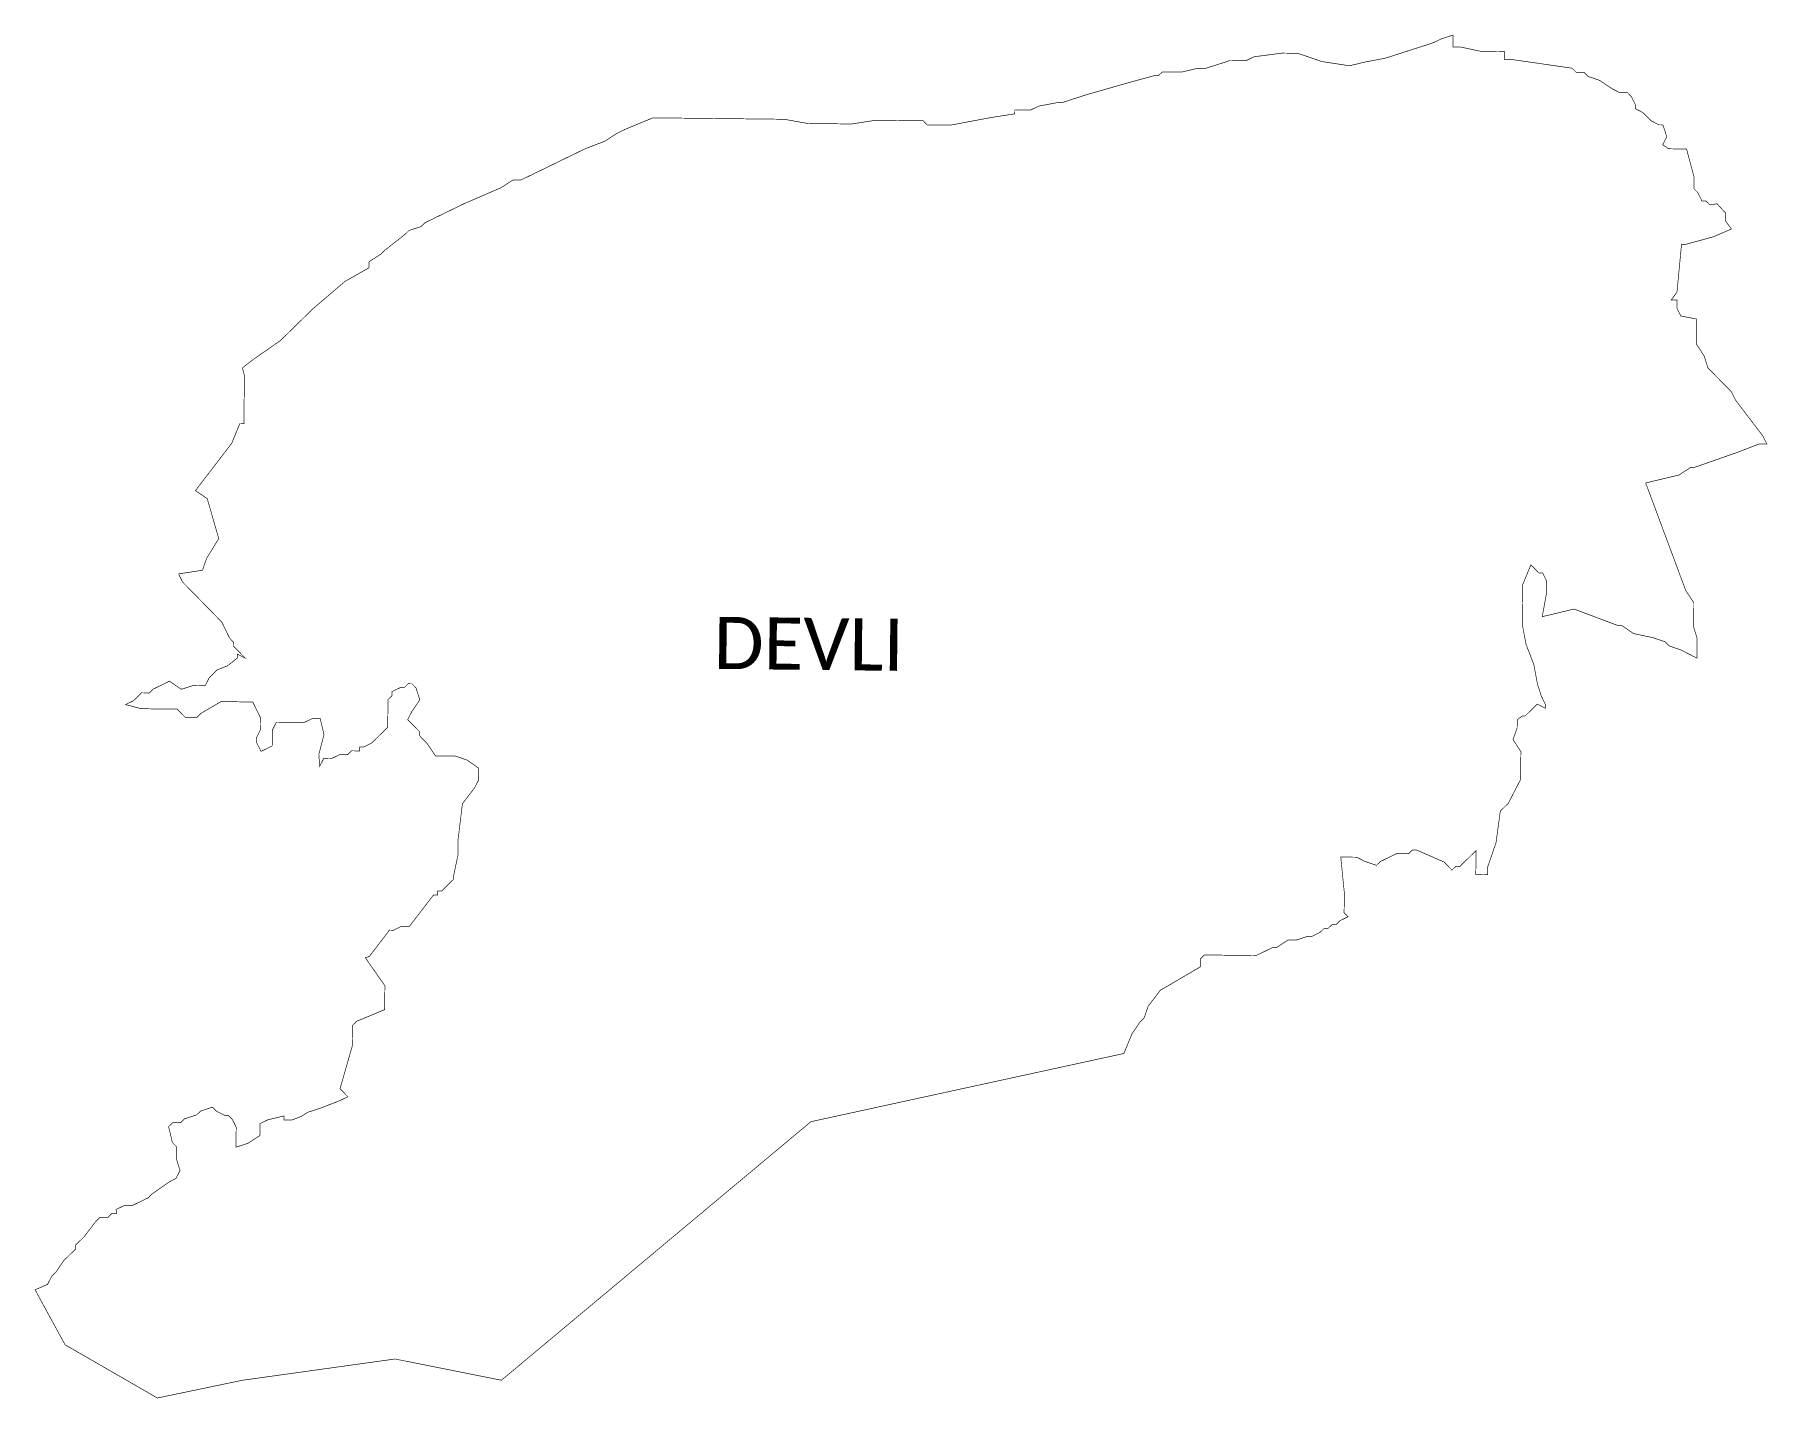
# Model space of a CAD drawing. Header units: metres. Extents: x 337316 to 344245, y 1769716 to 1774401.
# Drawn here: x 338882 to 344245, y 1770180 to 1774401 of the extents above; entities that cross this region are included whole.
import ezdxf

# ---------------------------------------------------------------- set-up
doc = ezdxf.new("R2010")
doc.units = ezdxf.units.M
doc.layers.add('VILLAGE NAME', color=250, linetype='Continuous')

msp = doc.modelspace()

# ---------------------------------------------------------------- texts
at = {"layer": 'VILLAGE NAME', "insert": (340984.9, 1772599), "char_height": 161.109, "attachment_point": 1, "rotation": 359.3742}
msp.add_mtext_dynamic_manual_height_columns('{\\fCalibri|b0|i0|c0|p34;DEVLI}', width=1589.786, gutter_width=805.5, heights=[0], dxfattribs=at)

# ---------------------------------------------------------------- linework, layer by layer
at = {"color": 6, "const_width": 2}
msp.add_lwpolyline([(339525.4, 1773369.6), (339556.4, 1773393.8), (339643.2, 1773454.4), (339742.8, 1773551.8), (339842.2, 1773636.9), (339916.7, 1773679.2), (339916.7, 1773697.6), (339953.9, 1773721.8), (339966.3, 1773734), (340028.4, 1773782.6), (340040.9, 1773794.8), (340077.9, 1773806.6), (340090.3, 1773818.8), (340214.1, 1773879), (340325.4, 1773927), (340362.6, 1773951.2), (340387.2, 1773951), (340585.2, 1774047.3), (340647, 1774071.2), (340684.2, 1774095.4), (340709, 1774107.5), (340795.5, 1774143.4), (341201.6, 1774139), (341275.3, 1774125.9), (341410.7, 1774124.4), (341484.7, 1774135.9), (341632.4, 1774134.3), (341644.5, 1774121.1), (341718.4, 1774121.1), (341841.7, 1774144.3), (341915.7, 1774155.8), (341915.8, 1774168.1), (341965.1, 1774167.6), (341989.8, 1774179.7), (342051.5, 1774191.3), (342063.8, 1774191.1), (342137.9, 1774215), (342261.4, 1774250.5), (342347.8, 1774274.1), (342360.1, 1774274.1), (342372.6, 1774285.6), (342434.1, 1774285.6), (342483.5, 1774297.1), (342508.1, 1774297.1), (342582.2, 1774320.9), (342631.4, 1774320.3), (342656.2, 1774332.4), (342742.5, 1774343.7), (342791.7, 1774343.2), (342865.3, 1774317.8), (342951.3, 1774304.5), (343000.7, 1774316.3), (343062.3, 1774328), (343210.5, 1774375.6), (343235.3, 1774387.6), (343272.2, 1774399.5), (343271.9, 1774362.3), (343296.5, 1774362.3), (343357.9, 1774349.3), (343431.8, 1774348.5), (343431.5, 1774323.9), (343456.1, 1774323.7), (343640.5, 1774297), (343652.7, 1774284.6), (343677.3, 1774284.3), (343689.4, 1774271.9), (343726.2, 1774259.2), (343762.9, 1774234.1), (343787.4, 1774221.6), (343812, 1774221.3), (343824.1, 1774208.8), (343836.2, 1774184.1), (343836, 1774171.8), (343860.5, 1774159.2), (343884.9, 1774134.3), (343909.4, 1774121.8), (343921.7, 1774121.6), (343933.6, 1774084.6), (343921, 1774060.1), (343939.3, 1774047.6), (343994.7, 1774046.9), (344018, 1773960.5), (344018, 1773923.6), (344030.1, 1773911.2), (344042.2, 1773886.3), (344054.5, 1773886.3), (344066.6, 1773873.8), (344089.2, 1773877.4), (344115.6, 1773848.7), (344115.4, 1773824.1), (344133.6, 1773799.3), (344077.9, 1773775.2), (343991.5, 1773751.6), (343979.2, 1773751.7), (343965.2, 1773604.2), (343947.4, 1773579.5), (343965, 1773579.5), (343964.7, 1773555), (343976.8, 1773530.2), (344025.4, 1773520.7), (344025.4, 1773492.7), (344025, 1773443.5), (344049.2, 1773406.3), (344061.1, 1773369.2), (344134.2, 1773294.6), (344146.2, 1773269.8), (344231.2, 1773158.2), (344243.2, 1773133.7), (344218.6, 1773133.7), (344156.8, 1773109.7), (344020.9, 1773062), (344008.6, 1773062.1), (343971.4, 1773037.9), (343868.3, 1773013.3), (343992.1, 1772680.7), (344016.3, 1772643.5), (344016, 1772569.7), (344027.3, 1772532.9), (344026.7, 1772471.1), (343977.8, 1772496.2), (343941, 1772508.9), (343928.8, 1772521.4), (343892, 1772534.1), (343830.6, 1772547.1), (343794, 1772572.1), (343781.6, 1772572.2), (343646.8, 1772623), (343548.1, 1772599.4), (343561.5, 1772673.1), (343561.6, 1772710), (343549.5, 1772734.8), (343537.3, 1772734.9), (343512.9, 1772759.8), (343487.6, 1772698.5), (343487.5, 1772686.2), (343486.3, 1772575.5), (343497.9, 1772513.8), (343521.9, 1772452), (343533.5, 1772390.3), (343545.4, 1772353.3), (343557.3, 1772328.5), (343557.3, 1772316.2), (343532.8, 1772328.8), (343495.5, 1772292.3), (343486.8, 1772292.4), (343470.7, 1772280.2), (343470.5, 1772255.6), (343457.8, 1772218.8), (343482, 1772181.6), (343481.2, 1772107.8), (343481.1, 1772095.5), (343443.3, 1772022), (343418.4, 1771997.7), (343405, 1771899.4), (343379.6, 1771825.8), (343379.4, 1771801.2), (343342.4, 1771801.6), (343343.3, 1771875.4), (343293.5, 1771826.7), (343281.2, 1771826.9), (343268.7, 1771814.7), (343244.4, 1771839.8), (343158.6, 1771877.4), (343146.3, 1771877.6), (343133.9, 1771865.4), (343096.9, 1771865.8), (343047.5, 1771841.7), (343035, 1771829.6), (342998.2, 1771842.3), (342973.8, 1771854.9), (342924.5, 1771855.4), (342935.6, 1771744.5), (342934.9, 1771682.9), (342947.1, 1771670.5), (342922.4, 1771658.5), (342909.9, 1771646.4), (342897.6, 1771646.4), (342885.2, 1771634.4), (342872.9, 1771634.4), (342860.4, 1771622.2), (342835.7, 1771610.2), (342823.4, 1771610.3), (342786.3, 1771598.4), (342761.7, 1771598.7), (342724.5, 1771574.5), (342712.2, 1771574.6), (342662.7, 1771550.5), (342502.7, 1771552.3), (342490.3, 1771540.1), (342490, 1771515.5), (342366.1, 1771443), (342328.7, 1771394.2), (342315.9, 1771357.4), (342303.5, 1771345.2), (342278.5, 1771308.5), (342253.2, 1771247.3), (341284.7, 1771036.3), (340326.7, 1770235.9), (339997.4, 1770301.7), (339525.3, 1770235.9), (339261.9, 1770181), (338976.4, 1770345.6), (338883.5, 1770515.7), (338922.1, 1770532.8), (338934.6, 1770557.3), (338947.1, 1770569.5), (338972.1, 1770606.1), (339009.4, 1770642.6), (339009.5, 1770654.9), (339034.4, 1770679.3), (339071.9, 1770728.1), (339084.3, 1770740.3), (339108.9, 1770740.3), (339121.4, 1770752.2), (339136.4, 1770752.2), (339133.8, 1770764.4), (339158.6, 1770776.4), (339183.2, 1770776.1), (339232.7, 1770800.2), (339245.1, 1770812.4), (339297.2, 1770848.8), (339319.5, 1770860.8), (339332.1, 1770885.3), (339320.2, 1770922.4), (339320.6, 1770959.3), (339308.4, 1770971.7), (339296.7, 1771021.1), (339309.1, 1771033.3), (339333.7, 1771033), (339346.1, 1771045.2), (339383.2, 1771057.1), (339395.6, 1771069.2), (339432.7, 1771081.2), (339444.9, 1771068.7), (339469.4, 1771056.1), (339481.7, 1771056), (339493.8, 1771043.5), (339505.9, 1771018.8), (339505.2, 1770957.3), (339542.3, 1770969.2), (339579.4, 1770993.4), (339579.8, 1771030.3), (339604.6, 1771042.3), (339654, 1771054.1), (339654, 1771041.8), (339678.4, 1771041.5), (339709.3, 1771053.5), (339727.9, 1771065.6), (339765, 1771077.5), (339826.8, 1771101.5), (339851.5, 1771113.5), (339827.2, 1771138.4), (339865.6, 1771272), (339866.3, 1771334.9), (339878.7, 1771347), (339965.3, 1771383.1), (339966.1, 1771456.9), (339905.5, 1771543.7), (339917.8, 1771547.6), (339980.3, 1771629.1), (339992.6, 1771628.9), (340017.3, 1771641), (340041.9, 1771640.7), (340116.9, 1771738.3), (340129.2, 1771738.2), (340129.3, 1771750.5), (340141.6, 1771750.4), (340178.9, 1771786.9), (340179.1, 1771799.2), (340192, 1771860.6), (340192.6, 1771909.8), (340206.1, 1772020.5), (340243.5, 1772069.3), (340256.1, 1772093.8), (340256.5, 1772130.7), (340219.9, 1772155.7), (340183.1, 1772168.4), (340122.9, 1772167.7), (340097.4, 1772206.3), (340073, 1772231.2), (340073.1, 1772243.5), (340036.6, 1772280.8), (340049.2, 1772305.3), (340074.2, 1772341.9), (340062.3, 1772379), (340050.1, 1772391.5), (340037.8, 1772391.6), (340025.4, 1772379.4), (340013.1, 1772379.5), (339988.3, 1772367.5), (339988.3, 1772355.2), (339975.7, 1772343), (339974.8, 1772256.9), (339925.1, 1772208.2), (339900.3, 1772196.1), (339888, 1772196.3), (339887.9, 1772183.9), (339863.2, 1772184.2), (339850.8, 1772172.1), (339826.2, 1772172.3), (339801.4, 1772160.3), (339776.8, 1772160.6), (339764.2, 1772136.1), (339761.6, 1772173), (339777.6, 1772234.4), (339765.9, 1772283.8), (339741.2, 1772284), (339716.5, 1772272), (339630.3, 1772272.9), (339617.8, 1772248.4), (339617.2, 1772199.2), (339582.6, 1772182.4), (339569.5, 1772209.2), (339568.3, 1772224.4), (339580.9, 1772248.9), (339581.3, 1772285.8), (339557.2, 1772335.3), (339458.7, 1772336.4), (339396.8, 1772300.1), (339384.3, 1772287.9), (339347.4, 1772288.3), (339323.1, 1772313.2), (339212.3, 1772314.4), (339163.2, 1772327.3), (339188, 1772339.3), (339212.9, 1772363.7), (339237.4, 1772363.4), (339249.9, 1772375.6), (339299.4, 1772399.7), (339336, 1772374.6), (339373.1, 1772386.5), (339410, 1772386.1), (339422.6, 1772410.6), (339447.5, 1772435), (339478.4, 1772446.9), (339509.4, 1772471.2), (339509.5, 1772483.5), (339534, 1772470.9), (339497.5, 1772508.3), (339497.7, 1772520.5), (339485.5, 1772533), (339461.4, 1772582.5), (339339.7, 1772706.9), (339327.6, 1772731.7), (339401.6, 1772743.2), (339414.3, 1772780), (339451.9, 1772841.1), (339416.3, 1772964.6), (339379.7, 1772989.6), (339492.1, 1773136.1), (339517.3, 1773197.3), (339529.7, 1773197.2), (339531.3, 1773344.9), (339525.4, 1773369.6)], dxfattribs=at)

msp.set_redraw_order([(e.dxf.handle, doc.entitydb.next_handle()) for e in msp.query("TEXT MTEXT ATTDEF DIMENSION ARC_DIMENSION")])  # texts and dimensions are drawn at this point

doc.saveas('drawing.dxf')
